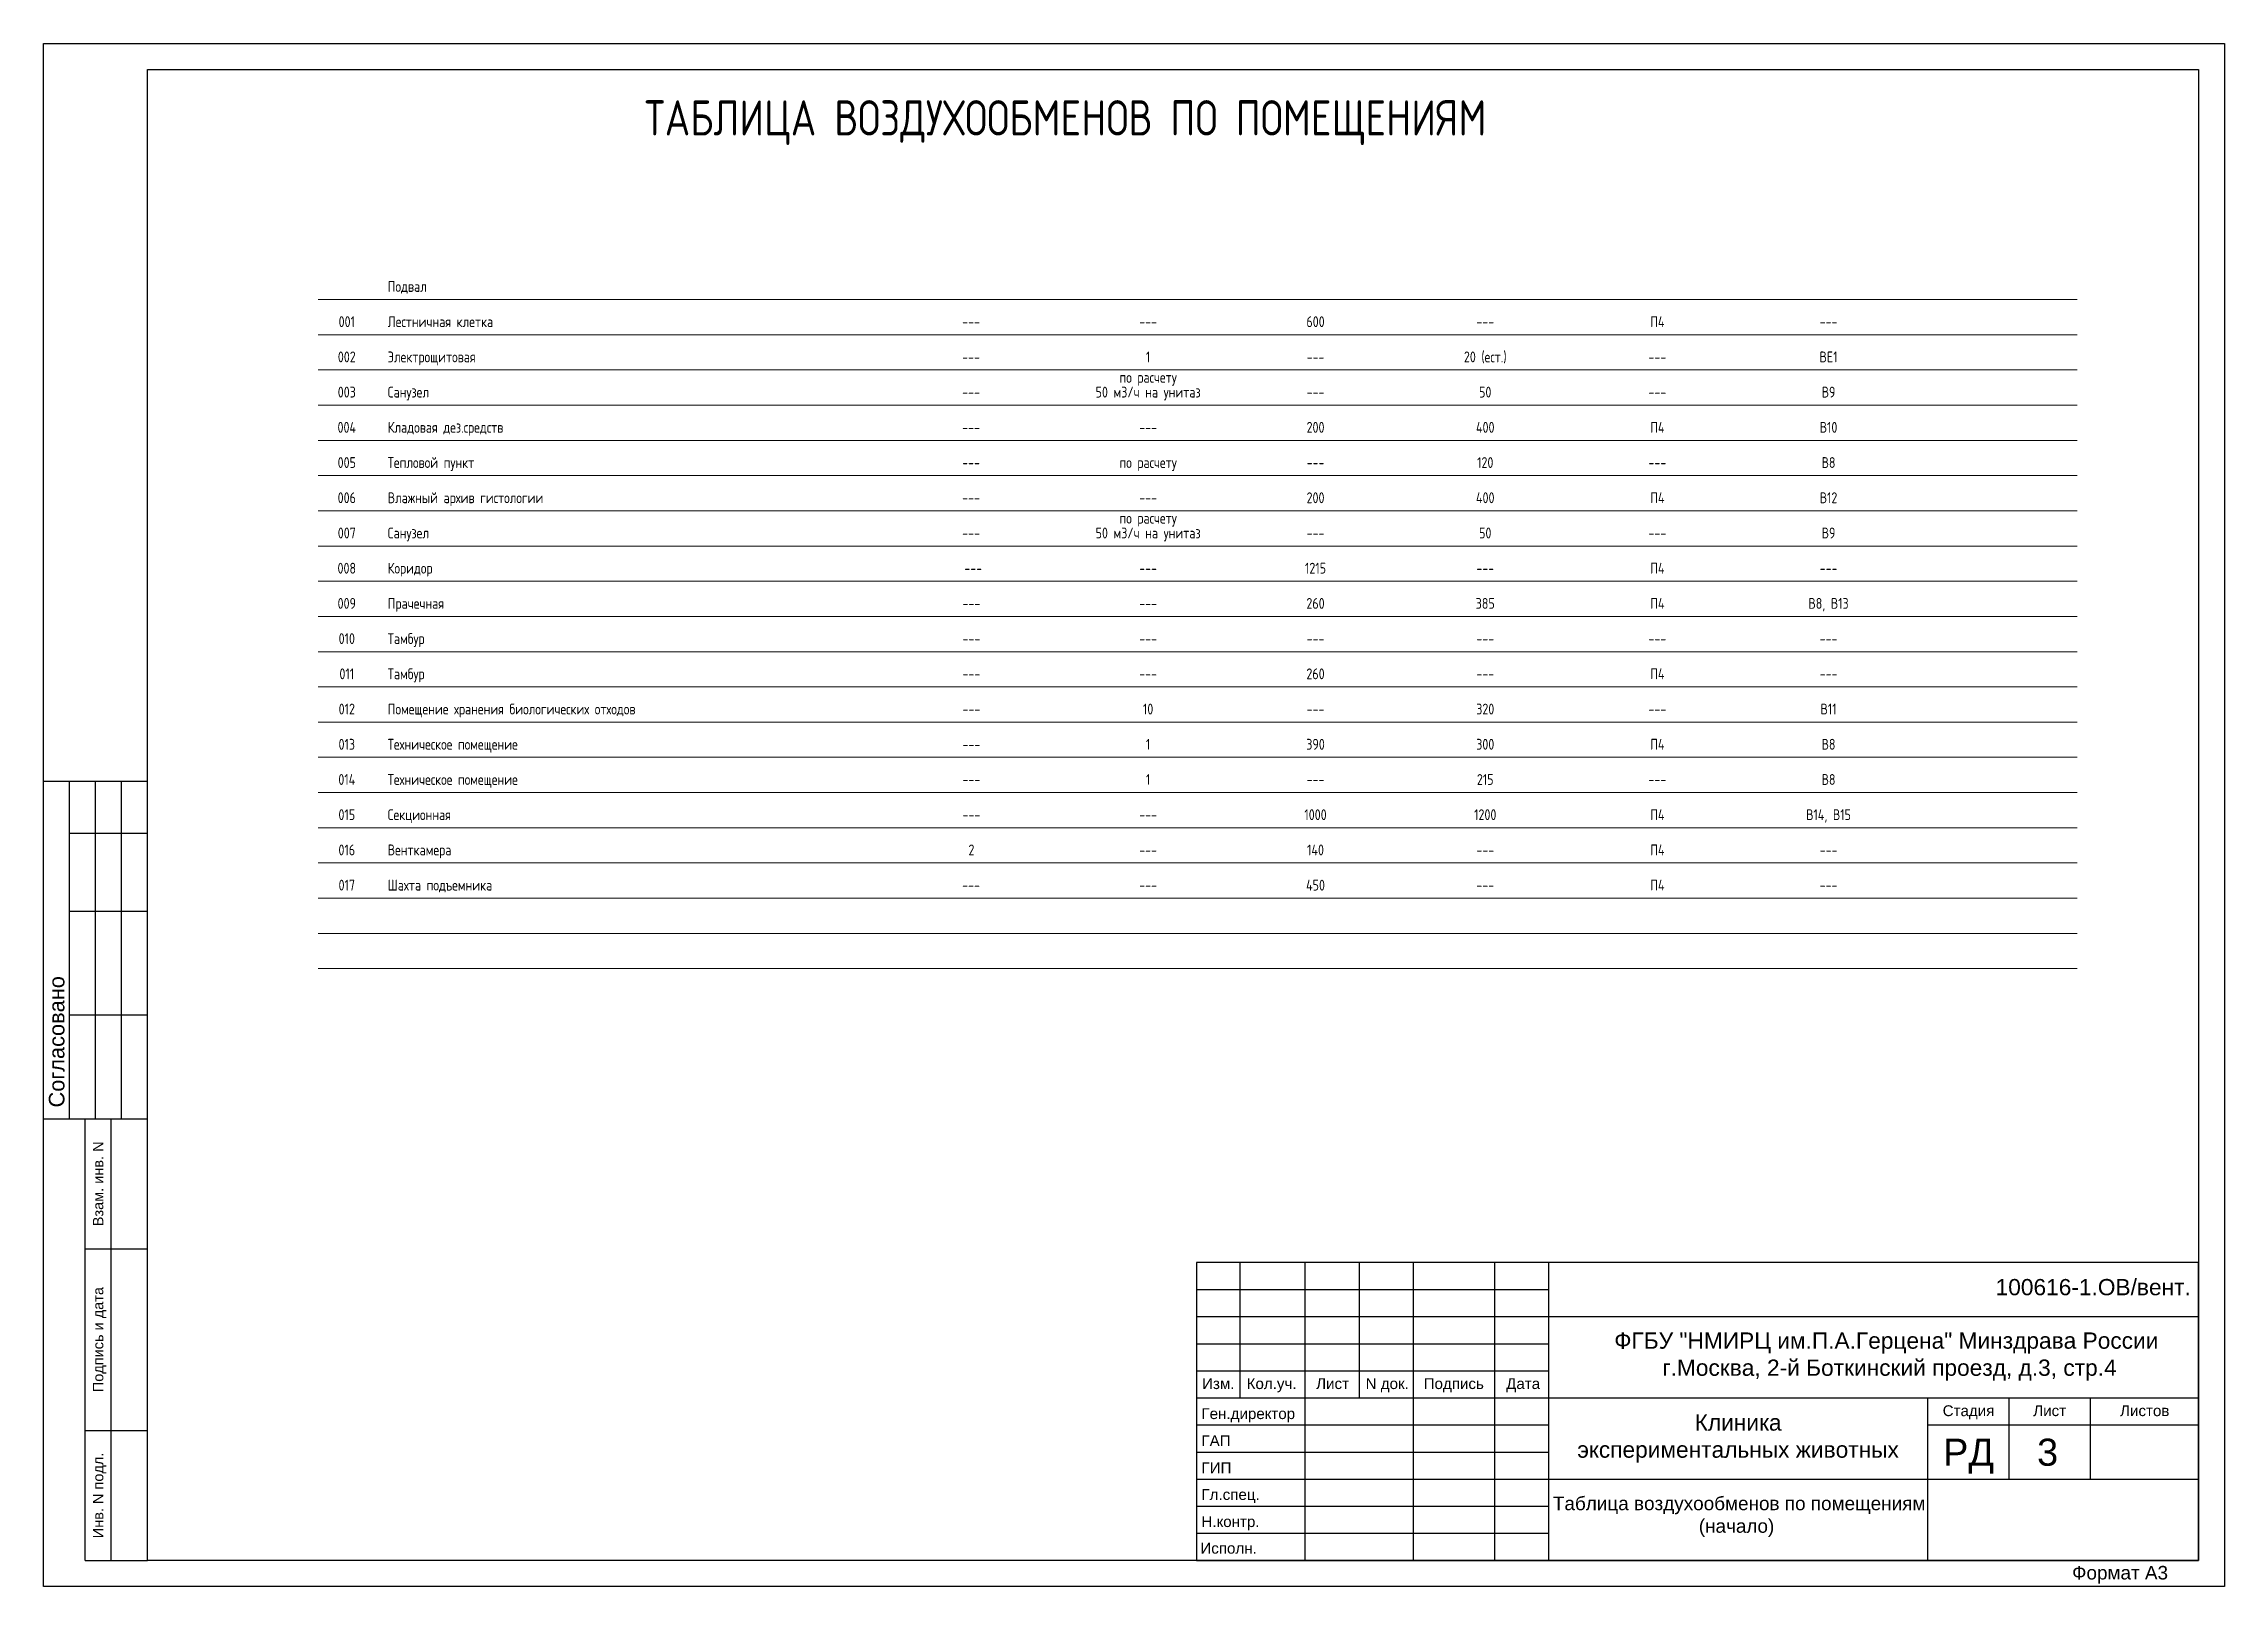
# Model space of a CAD drawing. Header units: millimetres. Extents: x -285783 to 224003, y -270247 to -22062.
# Drawn here: x -166329 to -126061, y -50537 to -22062 of the extents above; entities that cross this region are included whole.
import ezdxf
from ezdxf.enums import TextEntityAlignment as Align

# ---------------------------------------------------------------- set-up
doc = ezdxf.new("R2010")
doc.units = ezdxf.units.MM
for name, color, linetype, lineweight in [('12 текст рамки', 7, 'Continuous', 30), ('13 рамка', 7, 'Continuous', 30), ('A4TXT', 7, 'Continuous', 13), ('DOORS', 7, 'Continuous', 5)]:
    doc.layers.add(name, color=color, linetype=linetype, lineweight=lineweight)
doc.styles.add('SPDS', font='SPDS.shx')
doc.styles.add('РАМКА', font='arial.ttf')
doc.styles.add('ТЕКСТ', font='arial.ttf', dxfattribs={"oblique": 10, "height": 150})

msp = doc.modelspace()

# ---------------------------------------------------------------- texts
at = {"layer": '12 текст рамки'}
for s, height, style, p in [('ТАБЛИЦА ВОЗДУХООБМЕНОВ ПО ПОМЕЩЕНИЯМ', 650, 'SPDS', (-155231, -23757)), ('100616-1.ОВ/вент.', 300, 'РАМКА', (-130285, -45164))]:
    msp.add_text(s, height=height, dxfattribs=dict(at, style=style)).set_placement(p)
at = {"layer": '12 текст рамки', "color": 7, "lineweight": 15, "ltscale": 0.5, "style": 'SPDS'}
for s, p in [('Подвал', (-159975, -26644)), ('Лестничная клетка', (-159975, -27294)), ('Электрощитовая', (-159975, -27944)), ('Санузел', (-159975, -28594)), ('Кладовая дез.средств', (-159975, -29244)), ('Тепловой пункт', (-159975, -29894)), ('Влажный архив гистологии', (-159975, -30544)), ('Санузел', (-159975, -31194)), ('Коридор', (-159975, -31844)), ('Прачечная', (-159975, -32494)), ('Тамбур', (-159975, -33144)), ('Тамбур', (-159975, -33794)), ('Помещение хранения биологических отходов', (-159975, -34444)), ('Техническое помещение', (-159975, -35094)), ('Техническое помещение', (-159975, -35744)), ('Секционная', (-159975, -36394)), ('Венткамера', (-159975, -37044)), ('Шахта подъемника', (-159975, -37694))]:
    msp.add_text(s, height=200, dxfattribs=at).set_placement(p)
for s, p in [('001', (-160731, -27294)), ('---', (-149203, -27294)), ('---', (-145934, -27294)), ('600', (-142843, -27294)), ('---', (-139709, -27294)), ('П4', (-136531, -27294)), ('---', (-133370, -27294)), ('002', (-160731, -27944)), ('1', (-145934, -27944)), ('20 (ест.)', (-139709, -27944)), ('ВЕ1', (-133370, -27944)), ('---', (-149203, -27944)), ('по расчету', (-145934, -28321)), ('---', (-142843, -27944)), ('---', (-136531, -27944)), ('003', (-160731, -28594)), ('---', (-149203, -28594)), ('50 м3/ч на унитаз', (-145934, -28594)), ('---', (-142843, -28594)), ('50', (-139709, -28594)), ('---', (-136531, -28594)), ('В9', (-133370, -28594)), ('004', (-160731, -29244)), ('---', (-149203, -29244)), ('---', (-145934, -29244)), ('200', (-142843, -29244)), ('400', (-139709, -29244)), ('П4', (-136531, -29244)), ('В10', (-133370, -29244)), ('005', (-160731, -29894)), ('по расчету', (-145934, -29894)), ('120', (-139709, -29894)), ('В8', (-133370, -29894)), ('---', (-149203, -29894)), ('---', (-142843, -29894)), ('---', (-136531, -29894)), ('006', (-160731, -30544)), ('---', (-149203, -30544)), ('---', (-145934, -30544)), ('200', (-142843, -30544)), ('400', (-139709, -30544)), ('П4', (-136531, -30544)), ('В12', (-133370, -30544)), ('007', (-160731, -31194)), ('50 м3/ч на унитаз', (-145934, -31194)), ('по расчету', (-145934, -30921)), ('50', (-139709, -31194)), ('В9', (-133370, -31194)), ('---', (-149203, -31194)), ('---', (-142843, -31194)), ('---', (-136531, -31194)), ('008', (-160731, -31844)), ('---', (-149164, -31844)), ('---', (-145934, -31844)), ('1215', (-142843, -31844)), ('---', (-139709, -31844)), ('П4', (-136531, -31844)), ('---', (-133370, -31844)), ('009', (-160731, -32494)), ('---', (-149197, -32494)), ('---', (-145934, -32494)), ('260', (-142843, -32494)), ('385', (-139709, -32494)), ('П4', (-136531, -32494)), ('В8, В13', (-133370, -32494)), ('010', (-160731, -33144)), ('---', (-149197, -33144)), ('---', (-145934, -33144)), ('---', (-142843, -33144)), ('---', (-139709, -33144)), ('---', (-136531, -33144)), ('---', (-133370, -33144)), ('011', (-160731, -33794)), ('---', (-149197, -33794)), ('---', (-145934, -33794)), ('260', (-142843, -33794)), ('---', (-139709, -33794)), ('П4', (-136531, -33794)), ('---', (-133370, -33794)), ('012', (-160731, -34444)), ('---', (-149197, -34444)), ('10', (-145934, -34444)), ('---', (-142843, -34444)), ('320', (-139709, -34444)), ('---', (-136531, -34444)), ('В11', (-133370, -34444)), ('013', (-160731, -35094)), ('---', (-149197, -35094)), ('1', (-145934, -35094)), ('390', (-142843, -35094)), ('300', (-139709, -35094)), ('П4', (-136531, -35094)), ('В8', (-133370, -35094)), ('014', (-160731, -35744)), ('---', (-149197, -35744)), ('1', (-145934, -35744)), ('---', (-142843, -35744)), ('215', (-139709, -35744)), ('---', (-136531, -35744)), ('В8', (-133370, -35744)), ('015', (-160731, -36394)), ('1000', (-142843, -36394)), ('1200', (-139709, -36394)), ('П4', (-136531, -36394)), ('В14, В15', (-133370, -36394)), ('---', (-149197, -36394)), ('---', (-145934, -36394)), ('016', (-160731, -37044)), ('2', (-149197, -37044)), ('---', (-145934, -37044)), ('140', (-142843, -37044)), ('---', (-139709, -37044)), ('П4', (-136531, -37044)), ('---', (-133370, -37044)), ('017', (-160731, -37694)), ('---', (-149203, -37694)), ('---', (-145934, -37694)), ('450', (-142843, -37694)), ('---', (-139709, -37694)), ('П4', (-136531, -37694)), ('---', (-133370, -37694))]:
    msp.add_text(s, height=200, dxfattribs=at).set_placement(p, align=Align.CENTER)
at = {"layer": '12 текст рамки', "lineweight": 15, "style": 'ТЕКСТ'}
msp.add_text('Согласовано', height=287.63, rotation=90, dxfattribs=at).set_placement((-166089, -41698), align=Align.MIDDLE_LEFT)
for s, p in [('Взам. инв. N', (-165322, -43107)), ('Подпись и дата', (-165322, -45983)), ('Инв. N подл.', (-165322, -48859))]:
    msp.add_text(s, height=191.75, rotation=90, dxfattribs=at).set_placement(p, align=Align.MIDDLE_CENTER)
at = {"layer": '12 текст рамки', "style": 'ТЕКСТ'}
for s, p in [('РД', (-130785, -48311)), ('3', (-129325, -48311))]:
    msp.add_text(s, height=500, dxfattribs=at).set_placement(p, align=Align.CENTER)
msp.add_text('Формат А3', height=250, dxfattribs=at).set_placement((-128873, -50285), align=Align.MIDDLE_LEFT)
at = {"layer": '12 текст рамки', "insert": (-132303, -46296), "char_height": 300, "attachment_point": 5, "style": 'РАМКА'}
msp.add_mtext_dynamic_manual_height_columns('ФГБУ "НМИРЦ им.П.А.Герцена" Минздрава России\\P г.Москва, 2-й Боткинский проезд, д.3, стр.4 ', width=12195.52, gutter_width=1250, heights=[0], dxfattribs=at)
at = {"layer": '12 текст рамки', "width": 7000, "attachment_point": 5, "style": 'РАМКА'}
for s, insert, char_height in [('Клиника\\Pэкспериментальных животных', (-135040, -47808), 300), (' Таблица воздухообменов по помещениям\\P(начало)', (-135069, -49252), 250)]:
    msp.add_mtext(s, dxfattribs=dict(at, insert=insert, char_height=char_height))
at = {"layer": '13 рамка', "style": 'ТЕКСТ'}
for s, p in [('Изм.', (-144638, -46895)), ('Кол.уч.', (-143654, -46895)), ('Лист', (-142528, -46895)), ('N док.', (-141519, -46895)), ('Подпись', (-140290, -46895)), ('Дата', (-139009, -46895)), ('Стадия', (-130785, -47395)), ('Лист', (-129287, -47395)), ('Листов', (-127531, -47395))]:
    msp.add_text(s, height=200, dxfattribs=at).set_placement(p, align=Align.CENTER)
for s, p in [('Ген.директор', (-144949, -47449)), ('ГАП', (-144949, -47949)), ('ГИП', (-144949, -48449)), ('Гл.спец.', (-144949, -48942)), ('Н.контр.', (-144949, -49442)), (' Исполн.', (-145047, -49933))]:
    msp.add_text(s, height=200, dxfattribs=at).set_placement(p)

# ---------------------------------------------------------------- linework, layer by layer
at = {"layer": '13 рамка'}
for p, q in [((-166329, -35676), (-164412, -35676)), ((-165850, -41908), (-165850, -35676)), ((-165370, -41908), (-165370, -35676)), ((-164891, -41908), (-164891, -35676)), ((-165850, -36635), (-164412, -36635)), ((-165850, -38073), (-164412, -38073)), ((-165850, -39991), (-164412, -39991)), ((-166329, -41908), (-164412, -41908)), ((-165562, -50058), (-165562, -41908)), ((-165083, -50058), (-165083, -41908)), ((-165562, -44305), (-164412, -44305)), ((-145040, -44558), (-145040, -50058)), ((-126540, -44558), (-145040, -44558)), ((-144240, -44558), (-144240, -47058)), ((-143040, -44558), (-143040, -50058)), ((-142040, -44558), (-142040, -47058)), ((-141040, -44558), (-141040, -50058)), ((-139540, -44558), (-139540, -50058)), ((-138540, -44558), (-138540, -50058)), ((-126540, -50058), (-126540, -44558)), ((-145040, -45058), (-138540, -45058)), ((-145040, -45558), (-126540, -45558)), ((-145040, -46058), (-138540, -46058)), ((-145040, -46558), (-138540, -46558)), ((-145040, -47058), (-126540, -47058)), ((-131540, -47058), (-131540, -50058)), ((-130040, -47058), (-130040, -48558)), ((-128540, -47058), (-128540, -48558)), ((-165562, -47661), (-164412, -47661)), ((-145040, -47558), (-138540, -47558)), ((-131540, -47558), (-126540, -47558)), ((-145040, -48058), (-138540, -48058)), ((-145040, -48058), (-138540, -48058)), ((-145040, -48558), (-126540, -48558)), ((-145040, -49058), (-138540, -49058)), ((-145040, -49058), (-138540, -49058)), ((-145040, -49558), (-138540, -49558)), ((-145040, -49558), (-138540, -49558)), ((-165562, -50058), (-164412, -50058)), ((-145040, -50058), (-126540, -50058)), ((-145040, -50058), (-126540, -50058)), ((-145040, -50058), (-126540, -50058))]:
    msp.add_line(p, q, dxfattribs=at)
for points in [[(-166329, -22062), (-126061, -22062), (-126061, -50537), (-166329, -50537)], [(-164412, -22541), (-126540, -22541), (-126540, -50058), (-164412, -50058)]]:
    msp.add_lwpolyline(points, close=True, dxfattribs=at)
at = {"layer": 'A4TXT'}
for p, q in [((-161260, -26785), (-128782, -26785)), ((-161260, -33935), (-128782, -33935)), ((-161260, -34585), (-128782, -34585)), ((-161260, -35235), (-128782, -35235)), ((-161260, -35885), (-128782, -35885)), ((-161260, -36535), (-128782, -36535)), ((-161260, -37185), (-128782, -37185)), ((-161260, -37835), (-128782, -37835)), ((-161260, -38485), (-128782, -38485)), ((-161260, -39135), (-128782, -39135))]:
    msp.add_line(p, q, dxfattribs=at)
at = {"layer": 'DOORS', "ltscale": 100}
for p, q in [((-161260, -27435), (-128782, -27435)), ((-161260, -28085), (-128782, -28085)), ((-161260, -28735), (-128782, -28735)), ((-161260, -29385), (-128782, -29385)), ((-161260, -30035), (-128782, -30035)), ((-161260, -30685), (-128782, -30685)), ((-161260, -31335), (-128782, -31335)), ((-161260, -31985), (-128782, -31985)), ((-161260, -32635), (-128782, -32635)), ((-161260, -33285), (-128782, -33285))]:
    msp.add_line(p, q, dxfattribs=at)

msp.set_redraw_order([(e.dxf.handle, doc.entitydb.next_handle()) for e in msp.query("TEXT MTEXT ATTDEF DIMENSION ARC_DIMENSION")])  # texts and dimensions are drawn at this point

doc.saveas('drawing.dxf')
